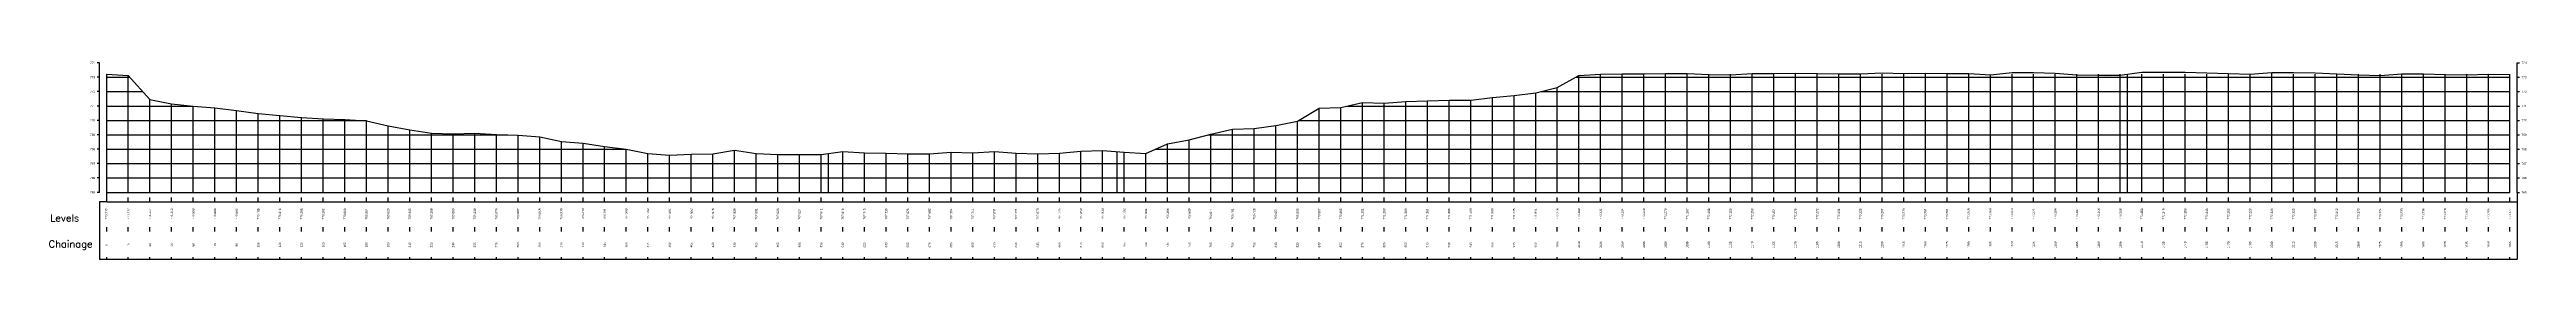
# Model space of a CAD drawing. Header units: millimetres. Extents: x 3197 to 59319, y 691 to 32741.
# Drawn here: x 3197 to 4913, y 691 to 828 of the extents above; entities that cross this region are included whole.
import ezdxf
from ezdxf.enums import TextEntityAlignment as Align

# ---------------------------------------------------------------- set-up
doc = ezdxf.new("R2010")
doc.units = ezdxf.units.MM
for name, color, linetype in [('Chainage_TXT', 7, 'Continuous'), ('GL', 3, 'Continuous'), ('GRID', 8, 'Continuous'), ('SCALE_LINE', 1, 'Continuous'), ('TitleBox', 7, 'Continuous')]:
    doc.layers.add(name, color=color, linetype=linetype)
doc.styles.add('romans', font='romans.shx')
doc.styles.get("Standard").update_dxf_attribs({"font": 'arial.ttf'})

msp = doc.modelspace()

# ---------------------------------------------------------------- linework, layer by layer
at = {"layer": 'Chainage_TXT'}
for p, q in [((3236.8, 737.6), (3236.8, 819.8)), ((3251.8, 737.6), (3251.8, 818.7)), ((4226.8, 737.6), (4226.8, 806.7)), ((4241.8, 737.6), (4241.8, 810.4)), ((4256.8, 737.6), (4256.8, 818.7)), ((4271.8, 737.6), (4271.8, 819.8)), ((4286.8, 737.6), (4286.8, 819.8)), ((4301.8, 737.6), (4301.8, 819.8)), ((4316.8, 737.6), (4316.8, 819.8)), ((4331.8, 737.6), (4331.8, 819.8)), ((4346.8, 737.6), (4346.8, 819.8)), ((4361.8, 737.6), (4361.8, 819.8)), ((4376.8, 737.6), (4376.8, 819.8)), ((4391.8, 737.6), (4391.8, 819.8)), ((4406.8, 737.6), (4406.8, 819.8)), ((4421.8, 737.6), (4421.8, 819.8)), ((4436.8, 737.6), (4436.8, 819.8)), ((4451.8, 737.6), (4451.8, 819.8)), ((4466.8, 737.6), (4466.8, 819.8)), ((4481.8, 737.6), (4481.8, 819.8)), ((4496.8, 737.6), (4496.8, 819.8)), ((4511.8, 737.6), (4511.8, 819.8)), ((4526.8, 737.6), (4526.8, 819.8)), ((4541.8, 737.6), (4541.8, 819.3)), ((4556.8, 737.6), (4556.8, 819.8)), ((4571.8, 737.6), (4571.8, 819.8)), ((4586.8, 737.6), (4586.8, 819.8)), ((4601.8, 737.6), (4601.8, 819.8)), ((4616.8, 737.6), (4616.8, 819.8)), ((4631.8, 737.6), (4631.8, 819.8)), ((4646.8, 737.6), (4646.8, 819.8)), ((4661.8, 737.6), (4661.8, 819.8)), ((4676.8, 737.6), (4676.8, 819.8)), ((4691.8, 737.6), (4691.8, 819.8)), ((4706.8, 737.6), (4706.8, 819.8)), ((4721.8, 737.6), (4721.8, 819.8)), ((4736.8, 737.6), (4736.8, 819.8)), ((4751.8, 737.6), (4751.8, 819.8)), ((4766.8, 737.6), (4766.8, 819.8)), ((4781.8, 737.6), (4781.8, 819.8)), ((4796.8, 737.6), (4796.8, 819.8)), ((4811.8, 737.6), (4811.8, 819.8)), ((4826.8, 737.6), (4826.8, 819.8)), ((4841.8, 737.6), (4841.8, 819.8)), ((4856.8, 737.6), (4856.8, 819.8)), ((4871.8, 737.6), (4871.8, 819.8)), ((4886.8, 737.6), (4886.8, 819.8)), ((4901.8, 737.6), (4901.8, 819.8)), ((3266.8, 737.6), (3266.8, 802.1)), ((3281.8, 737.6), (3281.8, 799)), ((3296.8, 737.6), (3296.8, 797.6)), ((3311.8, 737.6), (3311.8, 796.3)), ((3326.8, 737.6), (3326.8, 794.5)), ((3341.8, 737.6), (3341.8, 792.5)), ((3356.8, 737.6), (3356.8, 791)), ((3371.8, 737.6), (3371.8, 789.7)), ((4076.8, 737.6), (4076.8, 796.2)), ((4091.8, 737.6), (4091.8, 796.5)), ((4106.8, 737.6), (4106.8, 800.1)), ((4121.8, 737.6), (4121.8, 799.6)), ((4136.8, 737.6), (4136.8, 800.7)), ((4151.8, 737.6), (4151.8, 801.2)), ((4166.8, 737.6), (4166.8, 801.6)), ((4181.8, 737.6), (4181.8, 801.6)), ((4196.8, 737.6), (4196.8, 803.4)), ((4211.8, 737.6), (4211.8, 805)), ((3386.8, 737.6), (3386.8, 788.6)), ((3401.8, 737.6), (3401.8, 788.3)), ((3416.8, 737.6), (3416.8, 787.6)), ((3431.8, 737.6), (3431.8, 783.9)), ((3446.8, 737.6), (3446.8, 781)), ((3461.8, 737.6), (3461.8, 778.7)), ((3476.8, 737.6), (3476.8, 778.3)), ((3491.8, 737.6), (3491.8, 778.8)), ((3506.8, 737.6), (3506.8, 777.8)), ((3521.8, 737.6), (3521.8, 777.4)), ((3536.8, 737.6), (3536.8, 776.1)), ((3551.8, 737.6), (3551.8, 772.9)), ((3986.8, 737.6), (3986.8, 774)), ((4001.8, 737.6), (4001.8, 778)), ((4016.8, 737.6), (4016.8, 781.6)), ((4031.8, 737.6), (4031.8, 781.9)), ((4046.8, 737.6), (4046.8, 784.1)), ((4061.8, 737.6), (4061.8, 787)), ((3566.8, 737.6), (3566.8, 771.8)), ((3581.8, 737.6), (3581.8, 769.5)), ((3596.8, 737.6), (3596.8, 767.6)), ((3611.8, 737.6), (3611.8, 764.6)), ((3626.8, 737.6), (3626.8, 763.5)), ((3641.8, 737.6), (3641.8, 764.1)), ((3656.8, 737.6), (3656.8, 764.4)), ((3671.8, 737.6), (3671.8, 767)), ((3686.8, 737.6), (3686.8, 764.5)), ((3701.8, 737.6), (3701.8, 763.8)), ((3716.8, 737.6), (3716.8, 763.8)), ((3731.8, 737.6), (3731.8, 764)), ((3746.8, 737.6), (3746.8, 766.1)), ((3761.8, 737.6), (3761.8, 765.1)), ((3776.8, 737.6), (3776.8, 764.8)), ((3791.8, 737.6), (3791.8, 764.4)), ((3806.8, 737.6), (3806.8, 764.4)), ((3821.8, 737.6), (3821.8, 765.5)), ((3836.8, 737.6), (3836.8, 765)), ((3851.8, 737.6), (3851.8, 765.9)), ((3866.8, 737.6), (3866.8, 764.8)), ((3881.8, 737.6), (3881.8, 764.3)), ((3896.8, 737.6), (3896.8, 764.9)), ((3911.8, 737.6), (3911.8, 766.2)), ((3926.8, 737.6), (3926.8, 766.7)), ((3941.8, 737.6), (3941.8, 765.5)), ((3956.8, 737.6), (3956.8, 764.5)), ((3971.8, 737.6), (3971.8, 771.3)), ((3236.8, 734.1), (3236.8, 737.6)), ((4906.8, 737.6), (4906.8, 691.1))]:
    msp.add_line(p, q, dxfattribs=at)
at = {"layer": 'Chainage_TXT', "color": 0}
for p, q in [((3236.8, 731.1), (3231.8, 731.1)), ((3231.8, 731.1), (3231.8, 691.1)), ((3236.8, 731.1), (4906.8, 731.1)), ((3231.8, 691.1), (4906.8, 691.1))]:
    msp.add_line(p, q, dxfattribs=at)
at = {"layer": 'GL'}
msp.add_lwpolyline([(3236.8, 819.8), (3251.8, 818.7), (3266.8, 802.1), (3281.8, 799), (3296.8, 797.6), (3311.8, 796.3), (3326.8, 794.5), (3341.8, 792.5), (3356.8, 791), (3371.8, 789.7), (3386.8, 788.6), (3401.8, 788.3), (3416.8, 787.2), (3431.8, 783.9), (3446.8, 781), (3461.8, 778.7), (3476.8, 778.3), (3491.8, 778.8), (3506.8, 777.8), (3521.8, 777.4), (3536.8, 776.1), (3551.8, 772.9), (3566.8, 771.8), (3581.8, 769.5), (3596.8, 767.6), (3611.8, 764.6), (3626.8, 763.5), (3641.8, 764.1), (3656.8, 764.4), (3671.8, 767), (3686.8, 764.5), (3701.8, 763.8), (3716.8, 763.8), (3731.8, 764), (3746.8, 766.1), (3761.8, 765.1), (3776.8, 764.8), (3791.8, 764.4), (3806.8, 764.4), (3821.8, 765.5), (3836.8, 765), (3851.8, 765.9), (3866.8, 764.8), (3881.8, 764.3), (3896.8, 764.9), (3911.8, 766.2), (3926.8, 766.7), (3941.8, 765.5), (3956.8, 764.5), (3971.8, 771.3), (3986.8, 774), (4001.8, 778), (4016.8, 781.6), (4031.8, 781.9), (4046.8, 784.1), (4061.8, 787), (4076.8, 796.2), (4091.8, 796.5), (4106.8, 800.1), (4121.8, 799.6), (4136.8, 800.7), (4151.8, 801.2), (4166.8, 801.6), (4181.8, 801.6), (4196.8, 803.4), (4211.8, 805), (4226.8, 806.7), (4241.8, 810.4), (4256.8, 818.7), (4271.8, 819.8), (4286.8, 819.9), (4301.8, 819.9), (4316.8, 820.3), (4331.8, 820.3), (4346.8, 819.6), (4361.8, 819.2), (4376.8, 820.1), (4391.8, 820.1), (4406.8, 820.4), (4421.8, 820.3), (4436.8, 819.9), (4451.8, 819.9), (4466.8, 820.6), (4481.8, 820.3), (4496.8, 820.5), (4511.8, 820.2), (4526.8, 820.1), (4541.8, 819.3), (4556.8, 821), (4571.8, 820.8), (4586.8, 820.5), (4601.8, 819.3), (4616.8, 819.1), (4631.8, 819), (4646.8, 821.1), (4661.8, 821.1), (4676.8, 821.1), (4691.8, 820.7), (4706.8, 820.2), (4721.8, 819.8), (4736.8, 820.8), (4751.8, 820.9), (4766.8, 820.7), (4781.8, 820), (4796.8, 819.3), (4811.8, 818.8), (4826.8, 819.9), (4841.8, 820), (4856.8, 819.4), (4871.8, 819.2), (4886.8, 819.7), (4901.8, 819.4)], dxfattribs=at)
at = {"layer": 'GRID'}
for p, q in [((3236.8, 737.6), (3236.8, 819.8)), ((4436.8, 737.6), (4436.8, 819.9)), ((4636.8, 737.6), (4636.8, 819.7)), ((4736.8, 737.6), (4736.8, 820.8)), ((4901.8, 737.6), (4901.8, 819.4)), ((4136.8, 737.6), (4136.8, 800.7)), ((3536.8, 737.6), (3536.8, 776.1)), ((3736.8, 737.6), (3736.8, 764.7)), ((3836.8, 737.6), (3836.8, 765)), ((3936.8, 737.6), (3936.8, 765.9))]:
    msp.add_line(p, q, dxfattribs=at)
at = {"layer": 'GRID', "color": 0}
for p, q in [((3236.8, 817.6), (3252.8, 817.6)), ((3236.8, 807.6), (3261.8, 807.6)), ((4230.3, 807.6), (4901.8, 807.6)), ((4254.8, 817.6), (4901.8, 817.6)), ((3236.8, 797.6), (3296.8, 797.6)), ((4096.5, 797.6), (4901.8, 797.6)), ((3236.8, 787.6), (3416.8, 787.6)), ((3236.8, 777.6), (3506.8, 777.6)), ((3236.8, 777.6), (3514.7, 777.6)), ((4000.1, 777.6), (4901.8, 777.6)), ((4062.8, 787.6), (4901.8, 787.6)), ((3236.8, 767.6), (3596.8, 767.6)), ((3236.8, 767.6), (3596.8, 767.6)), ((3236.8, 757.6), (4901.8, 757.6)), ((3963.6, 767.6), (4901.8, 767.6)), ((3236.8, 747.6), (4901.8, 747.6)), ((3236.8, 737.6), (4901.8, 737.6))]:
    msp.add_line(p, q, dxfattribs=at)
at = {"layer": 'SCALE_LINE', "color": 2}
for p, q in [((3231.8, 827.6), (3230.3, 827.6)), ((3231.8, 737.6), (3231.8, 827.6)), ((3231.8, 817.6), (3230.3, 817.6)), ((3231.8, 807.6), (3230.3, 807.6)), ((3231.8, 797.6), (3230.3, 797.6)), ((3231.8, 787.6), (3230.3, 787.6)), ((3231.8, 777.6), (3230.3, 777.6)), ((3231.8, 767.6), (3230.3, 767.6)), ((3231.8, 757.6), (3230.3, 757.6)), ((3231.8, 747.6), (3230.3, 747.6)), ((3231.8, 737.6), (3230.3, 737.6))]:
    msp.add_line(p, q, dxfattribs=at)
at = {"layer": 'SCALE_LINE', "color": 6}
for p, q in [((4906.8, 737.6), (4906.8, 827.6)), ((4906.8, 827.6), (4908.3, 827.6)), ((4906.8, 817.6), (4908.3, 817.6)), ((4906.8, 807.6), (4908.3, 807.6)), ((4906.8, 797.6), (4908.3, 797.6)), ((4906.8, 787.6), (4908.3, 787.6)), ((4906.8, 777.6), (4908.3, 777.6)), ((4906.8, 767.6), (4908.3, 767.6)), ((4906.8, 757.6), (4908.3, 757.6)), ((4906.8, 747.6), (4908.3, 747.6)), ((4906.8, 737.6), (4908.3, 737.6))]:
    msp.add_line(p, q, dxfattribs=at)
at = {"layer": 'TitleBox'}
for p, q in [((3236.8, 731.1), (3236.8, 734.1)), ((3236.8, 731.1), (3236.8, 734.1)), ((3251.8, 731.1), (3251.8, 734.1)), ((3266.8, 731.1), (3266.8, 734.1)), ((3281.8, 731.1), (3281.8, 734.1)), ((3296.8, 731.1), (3296.8, 734.1)), ((3311.8, 731.1), (3311.8, 734.1)), ((3326.8, 731.1), (3326.8, 734.1)), ((3341.8, 731.1), (3341.8, 734.1)), ((3356.8, 731.1), (3356.8, 734.1)), ((3371.8, 731.1), (3371.8, 734.1)), ((3386.8, 731.1), (3386.8, 734.1)), ((3401.8, 731.1), (3401.8, 734.1)), ((3416.8, 731.1), (3416.8, 734.1)), ((3431.8, 731.1), (3431.8, 734.1)), ((3446.8, 731.1), (3446.8, 734.1)), ((3461.8, 731.1), (3461.8, 734.1)), ((3476.8, 731.1), (3476.8, 734.1)), ((3491.8, 731.1), (3491.8, 734.1)), ((3506.8, 731.1), (3506.8, 734.1)), ((3521.8, 731.1), (3521.8, 734.1)), ((3536.8, 731.1), (3536.8, 734.1)), ((3551.8, 731.1), (3551.8, 734.1)), ((3566.8, 731.1), (3566.8, 734.1)), ((3581.8, 731.1), (3581.8, 734.1)), ((3596.8, 731.1), (3596.8, 734.1)), ((3611.8, 731.1), (3611.8, 734.1)), ((3626.8, 731.1), (3626.8, 734.1)), ((3641.8, 731.1), (3641.8, 734.1)), ((3656.8, 731.1), (3656.8, 734.1)), ((3671.8, 731.1), (3671.8, 734.1)), ((3686.8, 731.1), (3686.8, 734.1)), ((3701.8, 731.1), (3701.8, 734.1)), ((3716.8, 731.1), (3716.8, 734.1)), ((3731.8, 731.1), (3731.8, 734.1)), ((3746.8, 731.1), (3746.8, 734.1)), ((3761.8, 731.1), (3761.8, 734.1)), ((3776.8, 731.1), (3776.8, 734.1)), ((3791.8, 731.1), (3791.8, 734.1)), ((3806.8, 731.1), (3806.8, 734.1)), ((3821.8, 731.1), (3821.8, 734.1)), ((3836.8, 731.1), (3836.8, 734.1)), ((3851.8, 731.1), (3851.8, 734.1)), ((3866.8, 731.1), (3866.8, 734.1)), ((3881.8, 731.1), (3881.8, 734.1)), ((3896.8, 731.1), (3896.8, 734.1)), ((3911.8, 731.1), (3911.8, 734.1)), ((3926.8, 731.1), (3926.8, 734.1)), ((3941.8, 731.1), (3941.8, 734.1)), ((3956.8, 731.1), (3956.8, 734.1)), ((3971.8, 731.1), (3971.8, 734.1)), ((3986.8, 731.1), (3986.8, 734.1)), ((4001.8, 731.1), (4001.8, 734.1)), ((4016.8, 731.1), (4016.8, 734.1)), ((4031.8, 731.1), (4031.8, 734.1)), ((4046.8, 731.1), (4046.8, 734.1)), ((4061.8, 731.1), (4061.8, 734.1)), ((4076.8, 731.1), (4076.8, 734.1)), ((4091.8, 731.1), (4091.8, 734.1)), ((4106.8, 731.1), (4106.8, 734.1)), ((4121.8, 731.1), (4121.8, 734.1)), ((4136.8, 731.1), (4136.8, 734.1)), ((4151.8, 731.1), (4151.8, 734.1)), ((4166.8, 731.1), (4166.8, 734.1)), ((4181.8, 731.1), (4181.8, 734.1)), ((4196.8, 731.1), (4196.8, 734.1)), ((4211.8, 731.1), (4211.8, 734.1)), ((4226.8, 731.1), (4226.8, 734.1)), ((4241.8, 731.1), (4241.8, 734.1)), ((4256.8, 731.1), (4256.8, 734.1)), ((4271.8, 731.1), (4271.8, 734.1)), ((4286.8, 731.1), (4286.8, 734.1)), ((4301.8, 731.1), (4301.8, 734.1)), ((4316.8, 731.1), (4316.8, 734.1)), ((4331.8, 731.1), (4331.8, 734.1)), ((4346.8, 731.1), (4346.8, 734.1)), ((4361.8, 731.1), (4361.8, 734.1)), ((4376.8, 731.1), (4376.8, 734.1)), ((4391.8, 731.1), (4391.8, 734.1)), ((4406.8, 731.1), (4406.8, 734.1)), ((4421.8, 731.1), (4421.8, 734.1)), ((4436.8, 731.1), (4436.8, 734.1)), ((4451.8, 731.1), (4451.8, 734.1)), ((4466.8, 731.1), (4466.8, 734.1)), ((4481.8, 731.1), (4481.8, 734.1)), ((4496.8, 731.1), (4496.8, 734.1)), ((4511.8, 731.1), (4511.8, 734.1)), ((4526.8, 731.1), (4526.8, 734.1)), ((4541.8, 731.1), (4541.8, 734.1)), ((4556.8, 731.1), (4556.8, 734.1)), ((4571.8, 731.1), (4571.8, 734.1)), ((4586.8, 731.1), (4586.8, 734.1)), ((4601.8, 731.1), (4601.8, 734.1)), ((4616.8, 731.1), (4616.8, 734.1)), ((4631.8, 731.1), (4631.8, 734.1)), ((4646.8, 731.1), (4646.8, 734.1)), ((4661.8, 731.1), (4661.8, 734.1)), ((4676.8, 731.1), (4676.8, 734.1)), ((4691.8, 731.1), (4691.8, 734.1)), ((4706.8, 731.1), (4706.8, 734.1)), ((4721.8, 731.1), (4721.8, 734.1)), ((4736.8, 731.1), (4736.8, 734.1)), ((4751.8, 731.1), (4751.8, 734.1)), ((4766.8, 731.1), (4766.8, 734.1)), ((4781.8, 731.1), (4781.8, 734.1)), ((4796.8, 731.1), (4796.8, 734.1)), ((4811.8, 731.1), (4811.8, 734.1)), ((4826.8, 731.1), (4826.8, 734.1)), ((4841.8, 731.1), (4841.8, 734.1)), ((4856.8, 731.1), (4856.8, 734.1)), ((4871.8, 731.1), (4871.8, 734.1)), ((4886.8, 731.1), (4886.8, 734.1)), ((4901.8, 731.1), (4901.8, 734.1)), ((3236.8, 710.4), (3236.8, 713.4)), ((3251.8, 710.4), (3251.8, 713.4)), ((3266.8, 710.4), (3266.8, 713.4)), ((3281.8, 710.4), (3281.8, 713.4)), ((3296.8, 710.4), (3296.8, 713.4)), ((3311.8, 710.4), (3311.8, 713.4)), ((3326.8, 710.4), (3326.8, 713.4)), ((3341.8, 710.4), (3341.8, 713.4)), ((3356.8, 710.4), (3356.8, 713.4)), ((3371.8, 710.4), (3371.8, 713.4)), ((3386.8, 710.4), (3386.8, 713.4)), ((3401.8, 710.4), (3401.8, 713.4)), ((3416.8, 710.4), (3416.8, 713.4)), ((3431.8, 710.4), (3431.8, 713.4)), ((3446.8, 710.4), (3446.8, 713.4)), ((3461.8, 710.4), (3461.8, 713.4)), ((3476.8, 710.4), (3476.8, 713.4)), ((3491.8, 710.4), (3491.8, 713.4)), ((3506.8, 710.4), (3506.8, 713.4)), ((3521.8, 710.4), (3521.8, 713.4)), ((3536.8, 710.4), (3536.8, 713.4)), ((3551.8, 710.4), (3551.8, 713.4)), ((3566.8, 710.4), (3566.8, 713.4)), ((3581.8, 710.4), (3581.8, 713.4)), ((3596.8, 710.4), (3596.8, 713.4)), ((3611.8, 710.4), (3611.8, 713.4)), ((3626.8, 710.4), (3626.8, 713.4)), ((3641.8, 710.4), (3641.8, 713.4)), ((3656.8, 710.4), (3656.8, 713.4)), ((3671.8, 710.4), (3671.8, 713.4)), ((3686.8, 710.4), (3686.8, 713.4)), ((3701.8, 710.4), (3701.8, 713.4)), ((3716.8, 710.4), (3716.8, 713.4)), ((3731.8, 710.4), (3731.8, 713.4)), ((3746.8, 710.4), (3746.8, 713.4)), ((3761.8, 710.4), (3761.8, 713.4)), ((3776.8, 710.4), (3776.8, 713.4)), ((3791.8, 710.4), (3791.8, 713.4)), ((3806.8, 710.4), (3806.8, 713.4)), ((3821.8, 710.4), (3821.8, 713.4)), ((3836.8, 710.4), (3836.8, 713.4)), ((3851.8, 710.4), (3851.8, 713.4)), ((3866.8, 710.4), (3866.8, 713.4)), ((3881.8, 710.4), (3881.8, 713.4)), ((3896.8, 710.4), (3896.8, 713.4)), ((3911.8, 710.4), (3911.8, 713.4)), ((3926.8, 710.4), (3926.8, 713.4)), ((3941.8, 710.4), (3941.8, 713.4)), ((3956.8, 710.4), (3956.8, 713.4)), ((3971.8, 710.4), (3971.8, 713.4)), ((3986.8, 710.4), (3986.8, 713.4)), ((4001.8, 710.4), (4001.8, 713.4)), ((4016.8, 710.4), (4016.8, 713.4)), ((4031.8, 710.4), (4031.8, 713.4)), ((4046.8, 710.4), (4046.8, 713.4)), ((4061.8, 710.4), (4061.8, 713.4)), ((4076.8, 710.4), (4076.8, 713.4)), ((4091.8, 710.4), (4091.8, 713.4)), ((4106.8, 710.4), (4106.8, 713.4)), ((4121.8, 710.4), (4121.8, 713.4)), ((4136.8, 710.4), (4136.8, 713.4)), ((4151.8, 710.4), (4151.8, 713.4)), ((4166.8, 710.4), (4166.8, 713.4)), ((4181.8, 710.4), (4181.8, 713.4)), ((4196.8, 710.4), (4196.8, 713.4)), ((4211.8, 710.4), (4211.8, 713.4)), ((4226.8, 710.4), (4226.8, 713.4)), ((4241.8, 710.4), (4241.8, 713.4)), ((4256.8, 710.4), (4256.8, 713.4)), ((4271.8, 710.4), (4271.8, 713.4)), ((4286.8, 710.4), (4286.8, 713.4)), ((4301.8, 710.4), (4301.8, 713.4)), ((4316.8, 710.4), (4316.8, 713.4)), ((4331.8, 710.4), (4331.8, 713.4)), ((4346.8, 710.4), (4346.8, 713.4)), ((4361.8, 710.4), (4361.8, 713.4)), ((4376.8, 710.4), (4376.8, 713.4)), ((4391.8, 710.4), (4391.8, 713.4)), ((4406.8, 710.4), (4406.8, 713.4)), ((4421.8, 710.4), (4421.8, 713.4)), ((4436.8, 710.4), (4436.8, 713.4)), ((4451.8, 710.4), (4451.8, 713.4)), ((4466.8, 710.4), (4466.8, 713.4)), ((4481.8, 710.4), (4481.8, 713.4)), ((4496.8, 710.4), (4496.8, 713.4)), ((4511.8, 710.4), (4511.8, 713.4)), ((4526.8, 710.4), (4526.8, 713.4)), ((4541.8, 710.4), (4541.8, 713.4)), ((4556.8, 710.4), (4556.8, 713.4)), ((4571.8, 710.4), (4571.8, 713.4)), ((4586.8, 710.4), (4586.8, 713.4)), ((4601.8, 710.4), (4601.8, 713.4)), ((4616.8, 710.4), (4616.8, 713.4)), ((4631.8, 710.4), (4631.8, 713.4)), ((4646.8, 710.4), (4646.8, 713.4)), ((4661.8, 710.4), (4661.8, 713.4)), ((4676.8, 710.4), (4676.8, 713.4)), ((4691.8, 710.4), (4691.8, 713.4)), ((4706.8, 710.4), (4706.8, 713.4)), ((4721.8, 710.4), (4721.8, 713.4)), ((4736.8, 710.4), (4736.8, 713.4)), ((4751.8, 710.4), (4751.8, 713.4)), ((4766.8, 710.4), (4766.8, 713.4)), ((4781.8, 710.4), (4781.8, 713.4)), ((4796.8, 710.4), (4796.8, 713.4)), ((4811.8, 710.4), (4811.8, 713.4)), ((4826.8, 710.4), (4826.8, 713.4)), ((4841.8, 710.4), (4841.8, 713.4)), ((4856.8, 710.4), (4856.8, 713.4)), ((4871.8, 710.4), (4871.8, 713.4)), ((4886.8, 710.4), (4886.8, 713.4)), ((4901.8, 710.4), (4901.8, 713.4)), ((3236.8, 691.1), (3236.8, 692.6)), ((3236.8, 691.1), (3236.8, 692.6)), ((3251.8, 691.1), (3251.8, 692.6)), ((3251.8, 691.1), (3251.8, 692.6)), ((3266.8, 691.1), (3266.8, 692.6)), ((3266.8, 691.1), (3266.8, 692.6)), ((3281.8, 691.1), (3281.8, 692.6)), ((3281.8, 691.1), (3281.8, 692.6)), ((3296.8, 691.1), (3296.8, 692.6)), ((3296.8, 691.1), (3296.8, 692.6)), ((3311.8, 691.1), (3311.8, 692.6)), ((3311.8, 691.1), (3311.8, 692.6)), ((3326.8, 691.1), (3326.8, 692.6)), ((3326.8, 691.1), (3326.8, 692.6)), ((3341.8, 691.1), (3341.8, 692.6)), ((3341.8, 691.1), (3341.8, 692.6)), ((3356.8, 691.1), (3356.8, 692.6)), ((3356.8, 691.1), (3356.8, 692.6)), ((3371.8, 691.1), (3371.8, 692.6)), ((3371.8, 691.1), (3371.8, 692.6)), ((3386.8, 691.1), (3386.8, 692.6)), ((3386.8, 691.1), (3386.8, 692.6)), ((3401.8, 691.1), (3401.8, 692.6)), ((3401.8, 691.1), (3401.8, 692.6)), ((3416.8, 691.1), (3416.8, 692.6)), ((3416.8, 691.1), (3416.8, 692.6)), ((3431.8, 691.1), (3431.8, 692.6)), ((3431.8, 691.1), (3431.8, 692.6)), ((3446.8, 691.1), (3446.8, 692.6)), ((3446.8, 691.1), (3446.8, 692.6)), ((3461.8, 691.1), (3461.8, 692.6)), ((3461.8, 691.1), (3461.8, 692.6)), ((3476.8, 691.1), (3476.8, 692.6)), ((3476.8, 691.1), (3476.8, 692.6)), ((3491.8, 691.1), (3491.8, 692.6)), ((3491.8, 691.1), (3491.8, 692.6)), ((3506.8, 691.1), (3506.8, 692.6)), ((3506.8, 691.1), (3506.8, 692.6)), ((3521.8, 691.1), (3521.8, 692.6)), ((3521.8, 691.1), (3521.8, 692.6)), ((3536.8, 691.1), (3536.8, 692.6)), ((3536.8, 691.1), (3536.8, 692.6)), ((3551.8, 691.1), (3551.8, 692.6)), ((3551.8, 691.1), (3551.8, 692.6)), ((3566.8, 691.1), (3566.8, 692.6)), ((3566.8, 691.1), (3566.8, 692.6)), ((3581.8, 691.1), (3581.8, 692.6)), ((3581.8, 691.1), (3581.8, 692.6)), ((3596.8, 691.1), (3596.8, 692.6)), ((3596.8, 691.1), (3596.8, 692.6)), ((3611.8, 691.1), (3611.8, 692.6)), ((3611.8, 691.1), (3611.8, 692.6)), ((3626.8, 691.1), (3626.8, 692.6)), ((3626.8, 691.1), (3626.8, 692.6)), ((3641.8, 691.1), (3641.8, 692.6)), ((3641.8, 691.1), (3641.8, 692.6)), ((3656.8, 691.1), (3656.8, 692.6)), ((3656.8, 691.1), (3656.8, 692.6)), ((3671.8, 691.1), (3671.8, 692.6)), ((3671.8, 691.1), (3671.8, 692.6)), ((3686.8, 691.1), (3686.8, 692.6)), ((3686.8, 691.1), (3686.8, 692.6)), ((3701.8, 691.1), (3701.8, 692.6)), ((3701.8, 691.1), (3701.8, 692.6)), ((3716.8, 691.1), (3716.8, 692.6)), ((3716.8, 691.1), (3716.8, 692.6)), ((3731.8, 691.1), (3731.8, 692.6)), ((3731.8, 691.1), (3731.8, 692.6)), ((3746.8, 691.1), (3746.8, 692.6)), ((3746.8, 691.1), (3746.8, 692.6)), ((3761.8, 691.1), (3761.8, 692.6)), ((3761.8, 691.1), (3761.8, 692.6)), ((3776.8, 691.1), (3776.8, 692.6)), ((3776.8, 691.1), (3776.8, 692.6)), ((3791.8, 691.1), (3791.8, 692.6)), ((3791.8, 691.1), (3791.8, 692.6)), ((3806.8, 691.1), (3806.8, 692.6)), ((3806.8, 691.1), (3806.8, 692.6)), ((3821.8, 691.1), (3821.8, 692.6)), ((3821.8, 691.1), (3821.8, 692.6)), ((3836.8, 691.1), (3836.8, 692.6)), ((3836.8, 691.1), (3836.8, 692.6)), ((3851.8, 691.1), (3851.8, 692.6)), ((3851.8, 691.1), (3851.8, 692.6)), ((3866.8, 691.1), (3866.8, 692.6)), ((3866.8, 691.1), (3866.8, 692.6)), ((3881.8, 691.1), (3881.8, 692.6)), ((3881.8, 691.1), (3881.8, 692.6)), ((3896.8, 691.1), (3896.8, 692.6)), ((3896.8, 691.1), (3896.8, 692.6)), ((3911.8, 691.1), (3911.8, 692.6)), ((3911.8, 691.1), (3911.8, 692.6)), ((3926.8, 691.1), (3926.8, 692.6)), ((3926.8, 691.1), (3926.8, 692.6)), ((3941.8, 691.1), (3941.8, 692.6)), ((3941.8, 691.1), (3941.8, 692.6)), ((3956.8, 691.1), (3956.8, 692.6)), ((3956.8, 691.1), (3956.8, 692.6)), ((3971.8, 691.1), (3971.8, 692.6)), ((3971.8, 691.1), (3971.8, 692.6)), ((3986.8, 691.1), (3986.8, 692.6)), ((3986.8, 691.1), (3986.8, 692.6)), ((4001.8, 691.1), (4001.8, 692.6)), ((4001.8, 691.1), (4001.8, 692.6)), ((4016.8, 691.1), (4016.8, 692.6)), ((4016.8, 691.1), (4016.8, 692.6)), ((4031.8, 691.1), (4031.8, 692.6)), ((4031.8, 691.1), (4031.8, 692.6)), ((4046.8, 691.1), (4046.8, 692.6)), ((4046.8, 691.1), (4046.8, 692.6)), ((4061.8, 691.1), (4061.8, 692.6)), ((4061.8, 691.1), (4061.8, 692.6)), ((4076.8, 691.1), (4076.8, 692.6)), ((4076.8, 691.1), (4076.8, 692.6)), ((4091.8, 691.1), (4091.8, 692.6)), ((4091.8, 691.1), (4091.8, 692.6)), ((4106.8, 691.1), (4106.8, 692.6)), ((4106.8, 691.1), (4106.8, 692.6)), ((4121.8, 691.1), (4121.8, 692.6)), ((4121.8, 691.1), (4121.8, 692.6)), ((4136.8, 691.1), (4136.8, 692.6)), ((4136.8, 691.1), (4136.8, 692.6)), ((4151.8, 691.1), (4151.8, 692.6)), ((4151.8, 691.1), (4151.8, 692.6)), ((4166.8, 691.1), (4166.8, 692.6)), ((4166.8, 691.1), (4166.8, 692.6)), ((4181.8, 691.1), (4181.8, 692.6)), ((4181.8, 691.1), (4181.8, 692.6)), ((4196.8, 691.1), (4196.8, 692.6)), ((4196.8, 691.1), (4196.8, 692.6)), ((4211.8, 691.1), (4211.8, 692.6)), ((4211.8, 691.1), (4211.8, 692.6)), ((4226.8, 691.1), (4226.8, 692.6)), ((4226.8, 691.1), (4226.8, 692.6)), ((4241.8, 691.1), (4241.8, 692.6)), ((4241.8, 691.1), (4241.8, 692.6)), ((4256.8, 691.1), (4256.8, 692.6)), ((4256.8, 691.1), (4256.8, 692.6)), ((4271.8, 691.1), (4271.8, 692.6)), ((4271.8, 691.1), (4271.8, 692.6)), ((4286.8, 691.1), (4286.8, 692.6)), ((4286.8, 691.1), (4286.8, 692.6)), ((4301.8, 691.1), (4301.8, 692.6)), ((4301.8, 691.1), (4301.8, 692.6)), ((4316.8, 691.1), (4316.8, 692.6)), ((4316.8, 691.1), (4316.8, 692.6)), ((4331.8, 691.1), (4331.8, 692.6)), ((4331.8, 691.1), (4331.8, 692.6)), ((4346.8, 691.1), (4346.8, 692.6)), ((4346.8, 691.1), (4346.8, 692.6)), ((4361.8, 691.1), (4361.8, 692.6)), ((4361.8, 691.1), (4361.8, 692.6)), ((4376.8, 691.1), (4376.8, 692.6)), ((4376.8, 691.1), (4376.8, 692.6)), ((4391.8, 691.1), (4391.8, 692.6)), ((4391.8, 691.1), (4391.8, 692.6)), ((4406.8, 691.1), (4406.8, 692.6)), ((4406.8, 691.1), (4406.8, 692.6)), ((4421.8, 691.1), (4421.8, 692.6)), ((4421.8, 691.1), (4421.8, 692.6)), ((4436.8, 691.1), (4436.8, 692.6)), ((4436.8, 691.1), (4436.8, 692.6)), ((4451.8, 691.1), (4451.8, 692.6)), ((4451.8, 691.1), (4451.8, 692.6)), ((4466.8, 691.1), (4466.8, 692.6)), ((4466.8, 691.1), (4466.8, 692.6)), ((4481.8, 691.1), (4481.8, 692.6)), ((4481.8, 691.1), (4481.8, 692.6)), ((4496.8, 691.1), (4496.8, 692.6)), ((4496.8, 691.1), (4496.8, 692.6)), ((4511.8, 691.1), (4511.8, 692.6)), ((4511.8, 691.1), (4511.8, 692.6)), ((4526.8, 691.1), (4526.8, 692.6)), ((4526.8, 691.1), (4526.8, 692.6)), ((4541.8, 691.1), (4541.8, 692.6)), ((4541.8, 691.1), (4541.8, 692.6)), ((4556.8, 691.1), (4556.8, 692.6)), ((4556.8, 691.1), (4556.8, 692.6)), ((4571.8, 691.1), (4571.8, 692.6)), ((4571.8, 691.1), (4571.8, 692.6)), ((4586.8, 691.1), (4586.8, 692.6)), ((4586.8, 691.1), (4586.8, 692.6)), ((4601.8, 691.1), (4601.8, 692.6)), ((4601.8, 691.1), (4601.8, 692.6)), ((4616.8, 691.1), (4616.8, 692.6)), ((4616.8, 691.1), (4616.8, 692.6)), ((4631.8, 691.1), (4631.8, 692.6)), ((4631.8, 691.1), (4631.8, 692.6)), ((4646.8, 691.1), (4646.8, 692.6)), ((4646.8, 691.1), (4646.8, 692.6)), ((4661.8, 691.1), (4661.8, 692.6)), ((4661.8, 691.1), (4661.8, 692.6)), ((4676.8, 691.1), (4676.8, 692.6)), ((4676.8, 691.1), (4676.8, 692.6)), ((4691.8, 691.1), (4691.8, 692.6)), ((4691.8, 691.1), (4691.8, 692.6)), ((4706.8, 691.1), (4706.8, 692.6)), ((4706.8, 691.1), (4706.8, 692.6)), ((4721.8, 691.1), (4721.8, 692.6)), ((4721.8, 691.1), (4721.8, 692.6)), ((4736.8, 691.1), (4736.8, 692.6)), ((4736.8, 691.1), (4736.8, 692.6)), ((4751.8, 691.1), (4751.8, 692.6)), ((4751.8, 691.1), (4751.8, 692.6)), ((4766.8, 691.1), (4766.8, 692.6)), ((4766.8, 691.1), (4766.8, 692.6)), ((4781.8, 691.1), (4781.8, 692.6)), ((4781.8, 691.1), (4781.8, 692.6)), ((4796.8, 691.1), (4796.8, 692.6)), ((4796.8, 691.1), (4796.8, 692.6)), ((4811.8, 691.1), (4811.8, 692.6)), ((4811.8, 691.1), (4811.8, 692.6)), ((4826.8, 691.1), (4826.8, 692.6)), ((4826.8, 691.1), (4826.8, 692.6)), ((4841.8, 691.1), (4841.8, 692.6)), ((4841.8, 691.1), (4841.8, 692.6)), ((4856.8, 691.1), (4856.8, 692.6)), ((4856.8, 691.1), (4856.8, 692.6)), ((4871.8, 691.1), (4871.8, 692.6)), ((4871.8, 691.1), (4871.8, 692.6)), ((4886.8, 691.1), (4886.8, 692.6)), ((4886.8, 691.1), (4886.8, 692.6)), ((4901.8, 691.1), (4901.8, 692.6)), ((4901.8, 691.1), (4901.8, 692.6))]:
    msp.add_line(p, q, dxfattribs=at)

# ---------------------------------------------------------------- texts
for s, p in [('774', (3228.8, 827.6)), ('773', (3228.8, 817.6)), ('772', (3228.8, 807.6)), ('771', (3228.8, 797.6)), ('770', (3228.8, 787.6)), ('769', (3228.8, 777.6)), ('768', (3228.8, 767.6)), ('767', (3228.8, 757.6)), ('766', (3228.8, 747.6)), ('765', (3228.8, 737.6))]:
    msp.add_text(s, height=1.5).set_placement(p, align=Align.MIDDLE_RIGHT)
for s, p in [('774', (4909.8, 827.6)), ('773', (4909.8, 817.6)), ('772', (4909.8, 807.6)), ('771', (4909.8, 797.6)), ('770', (4909.8, 787.6)), ('769', (4909.8, 777.6)), ('768', (4909.8, 767.6)), ('767', (4909.8, 757.6)), ('766', (4909.8, 747.6)), ('765', (4909.8, 737.6))]:
    msp.add_text(s, height=1.5).set_placement(p, align=Align.MIDDLE_LEFT)
at = {"layer": 'Chainage_TXT', "color": 0, "char_height": 5, "attachment_point": 1, "style": 'romans'}
for s, width, insert in [('Levels', 22.873, (3197.6, 722.3)), ('Chainage ', 19.538, (3196.6, 704.2))]:
    msp.add_mtext_dynamic_manual_height_columns(s, width=width, gutter_width=1, heights=[0], dxfattribs=dict(at, insert=insert))
at = {"layer": 'TitleBox'}
for s, p in [('773.112', (3236.6, 722.6)), ('773.112', (3251.8, 722.6)), ('771.447', (3266.8, 722.6)), ('771.143', (3281.8, 722.6)), ('770.999', (3296.8, 722.6)), ('770.866', (3311.8, 722.6)), ('770.692', (3326.8, 722.6)), ('770.485', (3341.8, 722.6)), ('770.343', (3356.8, 722.6)), ('770.208', (3371.8, 722.6)), ('770.102', (3386.8, 722.6)), ('770.069', (3401.8, 722.6)), ('769.964', (3416.8, 722.6)), ('769.629', (3431.8, 722.6)), ('769.335', (3446.8, 722.6)), ('769.108', (3461.8, 722.6)), ('769.069', (3476.8, 722.6)), ('769.118', (3491.8, 722.6)), ('769.020', (3506.8, 722.6)), ('768.982', (3521.8, 722.6)), ('768.849', (3536.8, 722.6)), ('768.530', (3551.8, 722.6)), ('768.419', (3566.8, 722.6)), ('768.191', (3581.8, 722.6)), ('767.999', (3596.8, 722.6)), ('767.702', (3611.8, 722.6)), ('767.594', (3626.8, 722.6)), ('767.652', (3641.8, 722.6)), ('767.676', (3656.8, 722.6)), ('767.939', (3671.8, 722.6)), ('767.691', (3686.8, 722.6)), ('767.623', (3701.8, 722.6)), ('767.624', (3716.8, 722.6)), ('767.641', (3731.8, 722.6)), ('767.848', (3746.8, 722.6)), ('767.745', (3761.8, 722.6)), ('767.715', (3776.8, 722.6)), ('767.676', (3791.8, 722.6)), ('767.682', (3806.8, 722.6)), ('767.794', (3821.8, 722.6)), ('767.744', (3836.8, 722.6)), ('767.831', (3851.8, 722.6)), ('767.721', (3866.8, 722.6)), ('767.670', (3881.8, 722.6)), ('767.725', (3896.8, 722.6)), ('767.859', (3911.8, 722.6)), ('767.910', (3926.8, 722.6)), ('767.792', (3941.8, 722.6)), ('767.691', (3956.8, 722.6)), ('768.366', (3971.8, 722.6)), ('768.639', (3986.8, 722.6)), ('769.044', (4001.8, 722.6)), ('769.401', (4016.8, 722.6)), ('769.428', (4031.8, 722.6)), ('769.654', (4046.8, 722.6)), ('769.936', (4061.8, 722.6)), ('770.857', (4076.8, 722.6)), ('770.885', (4091.8, 722.6)), ('771.251', (4106.8, 722.6)), ('771.203', (4121.8, 722.6)), ('771.309', (4136.8, 722.6)), ('771.361', (4151.8, 722.6)), ('771.396', (4166.8, 722.6)), ('771.400', (4181.8, 722.6)), ('771.580', (4196.8, 722.6)), ('771.735', (4211.8, 722.6)), ('771.914', (4226.8, 722.6)), ('772.276', (4241.8, 722.6)), ('773.109', (4256.8, 722.6)), ('773.221', (4271.8, 722.6)), ('773.234', (4286.8, 722.6)), ('773.229', (4301.8, 722.6)), ('773.270', (4316.8, 722.6)), ('773.267', (4331.8, 722.6)), ('773.198', (4346.8, 722.6)), ('773.156', (4361.8, 722.6)), ('773.253', (4376.8, 722.6)), ('773.254', (4391.8, 722.6)), ('773.278', (4406.8, 722.6)), ('773.272', (4421.8, 722.6)), ('773.231', (4436.8, 722.6)), ('773.225', (4451.8, 722.6)), ('773.297', (4466.8, 722.6)), ('773.270', (4481.8, 722.6)), ('773.291', (4496.8, 722.6)), ('773.261', (4511.8, 722.6)), ('773.249', (4526.8, 722.6)), ('773.168', (4541.8, 722.6)), ('773.343', (4556.8, 722.6)), ('773.321', (4571.8, 722.6)), ('773.286', (4586.8, 722.6)), ('773.167', (4601.8, 722.6)), ('773.146', (4616.8, 722.6)), ('773.138', (4631.8, 722.6)), ('773.353', (4646.8, 722.6)), ('773.349', (4661.8, 722.6)), ('773.353', (4676.8, 722.6)), ('773.313', (4691.8, 722.6)), ('773.263', (4706.8, 722.6)), ('773.223', (4721.8, 722.6)), ('773.323', (4736.8, 722.6)), ('773.325', (4751.8, 722.6)), ('773.307', (4766.8, 722.6)), ('773.242', (4781.8, 722.6)), ('773.173', (4796.8, 722.6)), ('773.124', (4811.8, 722.6)), ('773.233', (4826.8, 722.6)), ('773.236', (4841.8, 722.6)), ('773.179', (4856.8, 722.6)), ('773.162', (4871.8, 722.6)), ('773.205', (4886.8, 722.6)), ('773.177', (4901.8, 722.6)), ('0', (3236.8, 701.1)), ('15', (3251.8, 701.1)), ('30', (3266.8, 701.1)), ('45', (3281.8, 701.1)), ('60', (3296.8, 701.1)), ('75', (3311.8, 701.1)), ('90', (3326.8, 701.1)), ('105', (3341.8, 701.1)), ('120', (3356.8, 701.1)), ('135', (3371.8, 701.1)), ('150', (3386.8, 701.1)), ('165', (3401.8, 701.1)), ('180', (3416.8, 701.1)), ('195', (3431.8, 701.1)), ('210', (3446.8, 701.1)), ('225', (3461.8, 701.1)), ('240', (3476.8, 701.1)), ('255', (3491.8, 701.1)), ('270', (3506.8, 701.1)), ('285', (3521.8, 701.1)), ('300', (3536.8, 701.1)), ('315', (3551.8, 701.1)), ('330', (3566.8, 701.1)), ('345', (3581.8, 701.1)), ('360', (3596.8, 701.1)), ('375', (3611.8, 701.1)), ('390', (3626.8, 701.1)), ('405', (3641.8, 701.1)), ('420', (3656.8, 701.1)), ('435', (3671.8, 701.1)), ('450', (3686.8, 701.1)), ('465', (3701.8, 701.1)), ('480', (3716.8, 701.1)), ('495', (3731.8, 701.1)), ('510', (3746.8, 701.1)), ('525', (3761.8, 701.1)), ('540', (3776.8, 701.1)), ('555', (3791.8, 701.1)), ('570', (3806.8, 701.1)), ('585', (3821.8, 701.1)), ('600', (3836.8, 701.1)), ('615', (3851.8, 701.1)), ('630', (3866.8, 701.1)), ('645', (3881.8, 701.1)), ('660', (3896.8, 701.1)), ('675', (3911.8, 701.1)), ('690', (3926.8, 701.1)), ('705', (3941.8, 701.1)), ('720', (3956.8, 701.1)), ('735', (3971.8, 701.1)), ('750', (3986.8, 701.1)), ('765', (4001.8, 701.1)), ('780', (4016.8, 701.1)), ('795', (4031.8, 701.1)), ('810', (4046.8, 701.1)), ('825', (4061.8, 701.1)), ('840', (4076.8, 701.1)), ('855', (4091.8, 701.1)), ('870', (4106.8, 701.1)), ('885', (4121.8, 701.1)), ('900', (4136.8, 701.1)), ('915', (4151.8, 701.1)), ('930', (4166.8, 701.1)), ('945', (4181.8, 701.1)), ('960', (4196.8, 701.1)), ('975', (4211.8, 701.1)), ('990', (4226.8, 701.1)), ('1005', (4241.8, 701.1)), ('1020', (4256.8, 701.1)), ('1035', (4271.8, 701.1)), ('1050', (4286.8, 701.1)), ('1065', (4301.8, 701.1)), ('1080', (4316.8, 701.1)), ('1095', (4331.8, 701.1)), ('1100', (4346.8, 701.1)), ('1125', (4361.8, 701.1)), ('1140', (4376.8, 701.1)), ('1155', (4391.8, 701.1)), ('1170', (4406.8, 701.1)), ('1185', (4421.8, 701.1)), ('1200', (4436.8, 701.1)), ('1215', (4451.8, 701.1)), ('1230', (4466.8, 701.1)), ('1245', (4481.8, 701.1)), ('1260', (4496.8, 701.1)), ('1275', (4511.8, 701.1)), ('1290', (4526.8, 701.1)), ('1305', (4541.8, 701.1)), ('1320', (4556.8, 701.1)), ('1335', (4571.8, 701.1)), ('1350', (4586.8, 701.1)), ('1365', (4601.8, 701.1)), ('1380', (4616.8, 701.1)), ('1395', (4631.8, 701.1)), ('1410', (4646.8, 701.1)), ('1425', (4661.8, 701.1)), ('1440', (4676.8, 701.1)), ('1455', (4691.8, 701.1)), ('1470', (4706.8, 701.1)), ('1485', (4721.8, 701.1)), ('1500', (4736.8, 701.1)), ('1515', (4751.8, 701.1)), ('1530', (4766.8, 701.1)), ('1545', (4781.8, 701.1)), ('1560', (4796.8, 701.1)), ('1575', (4811.8, 701.1)), ('1590', (4826.8, 701.1)), ('1605', (4841.8, 701.1)), ('1620', (4856.8, 701.1)), ('1635', (4871.8, 701.1)), ('1650', (4886.8, 701.1)), ('1665', (4901.8, 701.1))]:
    msp.add_text(s, height=1.5, rotation=90, dxfattribs=at).set_placement(p, align=Align.MIDDLE_CENTER)

doc.saveas('drawing.dxf')
